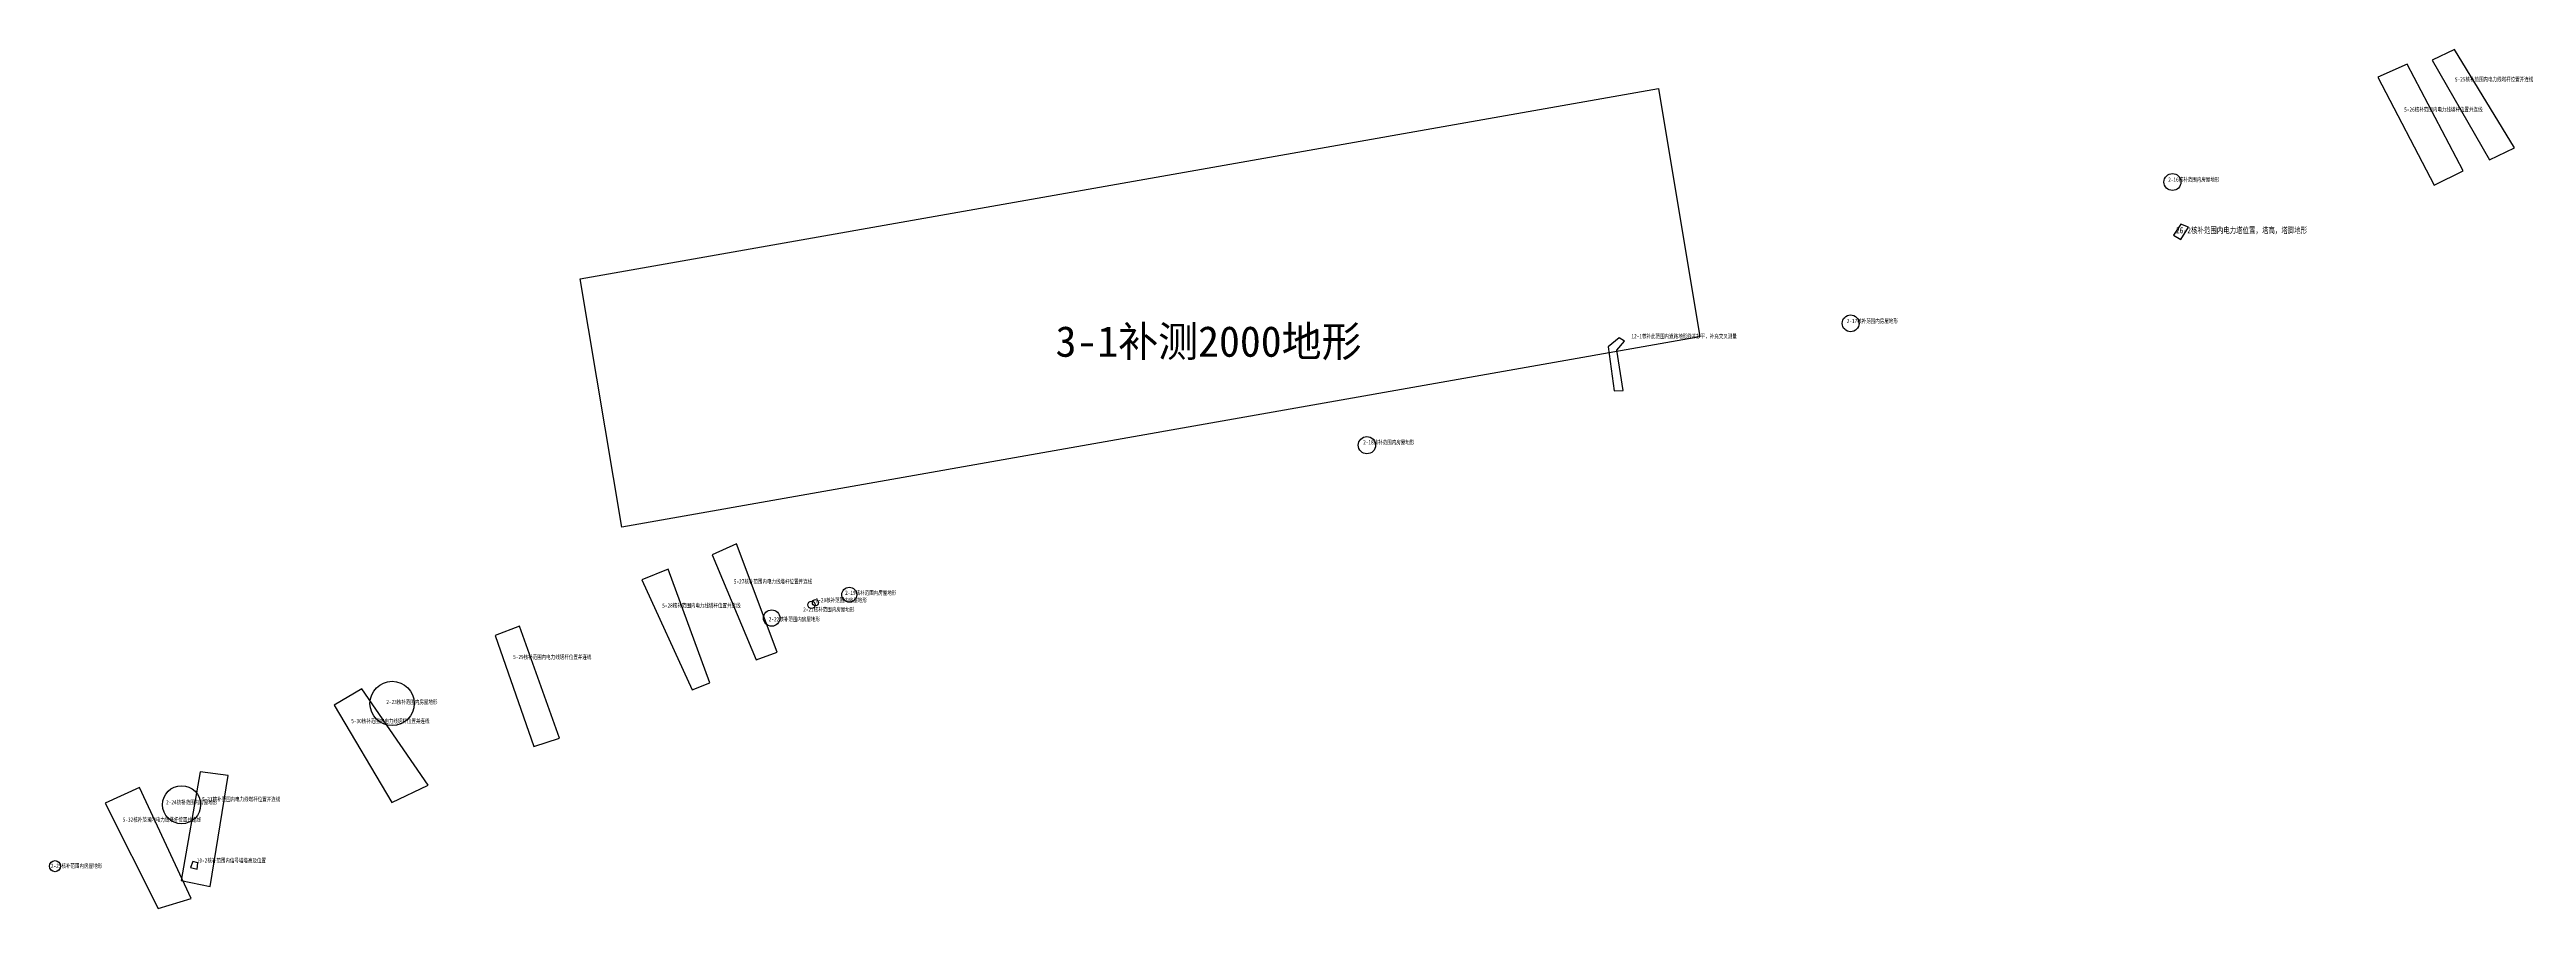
# Model space of a CAD drawing. Header units: metres. Extents: x 495750 to 619444, y 3353134 to 3402720.
# Drawn here: x 600466 to 604498, y 3394166 to 3395565 of the extents above; entities that cross this region are included whole.
import ezdxf

# ---------------------------------------------------------------- set-up
doc = ezdxf.new("R2010")
doc.units = ezdxf.units.M
for name, color, linetype in [('31米范围', 7, 'Continuous'), ('平面模型', 7, 'Continuous'), ('电力线范围', 7, 'Continuous')]:
    doc.layers.add(name, color=color, linetype=linetype)

msp = doc.modelspace()

# ---------------------------------------------------------------- linework, layer by layer
at = {"color": 6}
msp.add_lwpolyline([(601329.6, 3395191.1), (603084.9, 3395500.9), (603152.3, 3395096.4), (601397, 3394786.6)], close=True, dxfattribs=at)
at = {"layer": '31米范围'}
for centre, radius in [((603921.7, 3395348.8), 13.8), ((603397.8, 3395118.6), 13.7), ((602610.3, 3394920.1), 14), ((601641.3, 3394638.6), 13.4), ((601023.2, 3394499.6), 36), ((600680.5, 3394334.6), 31), ((600474.5, 3394234.5), 9.01)]:
    msp.add_circle(centre, radius, dxfattribs=at)
at = {"layer": '31米范围', "color": 5}
msp.add_circle((601767.5, 3394676.7), 12.2, dxfattribs=at)
at = {"layer": '31米范围', "color": 1}
msp.add_circle((601706.1, 3394660.1), 6.1, dxfattribs=at)
at = {"layer": '31米范围', "color": 3}
msp.add_circle((601712.5, 3394663.8), 5.06, dxfattribs=at)
at = {"layer": '平面模型', "color": 7}
msp.add_lwpolyline([(603935.4, 3395280.3), (603923.4, 3395262.2), (603935.4, 3395255.2), (603948, 3395275.1)], close=True, dxfattribs=at)
at = {"layer": '平面模型', "color": 6}
for points in [[(603003.2, 3395080.1), (603012.7, 3395008.5), (603027.3, 3395009.3), (603017.3, 3395074.9), (603029.4, 3395089.8), (603020.8, 3395095)], [(603003.2, 3395080.1), (603012.7, 3395008.5), (603027.3, 3395009.3), (603017.3, 3395074.9), (603029.4, 3395089.8), (603020.8, 3395095)], [(600698.8, 3394242.3), (600694.9, 3394232.2), (600705.7, 3394229.8), (600707.2, 3394239.9)]]:
    msp.add_lwpolyline(points, close=True, dxfattribs=at)
at = {"layer": '电力线范围'}
for points in [[(604256, 3395519.4), (604347.9, 3395343.5), (604394.8, 3395366.8), (604303.8, 3395540.6), (604256, 3395519.4)], [(604344.7, 3395547), (604437.7, 3395385.1), (604478.8, 3395404.7), (604380.7, 3395564.6), (604344.7, 3395547)], [(601544.3, 3394741.5), (601616, 3394570.6), (601650.4, 3394582.8), (601583.9, 3394759.4), (601544.3, 3394741.5)], [(601429.6, 3394700.6), (601511.5, 3394521.8), (601540.3, 3394532.9), (601472.9, 3394718.1), (601429.6, 3394700.6)], [(601230.6, 3394625.2), (601191.3, 3394610.1), (601254.1, 3394429.2), (601296, 3394443), (601230.6, 3394625.2)], [(600928.7, 3394496.8), (601022.7, 3394338.2), (601081.7, 3394366.3), (600974.1, 3394523.5), (600928.7, 3394496.8)], [(600556.3, 3394337), (600642.4, 3394165.6), (600696.1, 3394181.7), (600612.2, 3394362.8), (600556.3, 3394337)], [(600710.5, 3394388.4), (600680, 3394211.3), (600726.8, 3394201.4), (600756.2, 3394382.3), (600710.5, 3394388.4)]]:
    msp.add_lwpolyline(points, dxfattribs=at)

# ---------------------------------------------------------------- texts
at = {"width": 0.75}
for s, height, p in [('5-25核补范围内电力线塔杆位置并连线', 7, (604381.7, 3395512.6)), ('5-26核补范围内电力线塔杆位置并连线', 7, (604299.1, 3395463.4)), ('2-16核补范围内房屋地形', 7, (603914.8, 3395349.3)), ('26-2核补范围内电力塔位置，塔高，塔脚地形', 10, (603927.4, 3395265.2)), ('2-17核补范围内房屋地形', 7, (603391.4, 3395119)), ('2-18核补范围内房屋地形', 7, (602604.2, 3394921.4)), ('5-27核补范围内电力线塔杆位置并连线', 7, (601579.6, 3394694.7)), ('5-28核补范围内电力线塔杆位置并连线', 7, (601463.1, 3394655.5)), ('2-22核补范围内房屋地形', 7, (601636.5, 3394633.3)), ('5-29核补范围内电力线塔杆位置并连线', 7, (601220.3, 3394571.7)), ('2-23核补范围内房屋地形', 7, (601013.8, 3394498.5)), ('5-30核补范围内电力线塔杆位置并连线', 7, (600956.7, 3394467.4)), ('2-24核补范围内房屋地形', 7, (600655.3, 3394335.1)), ('5-31核补范围内电力线塔杆位置并连线', 7, (600713.8, 3394340.1)), ('5-32核补范围内电力线塔杆位置并连线', 7, (600584.7, 3394306.8)), ('2-25核补范围内房屋地形', 7, (600467.8, 3394231.6))]:
    msp.add_text(s, height=height, dxfattribs=at).set_placement(p)
msp.add_text('3-1补测2000地形', height=50).set_placement((602103.4, 3395064.2))
at = {"color": 5, "width": 0.75}
msp.add_text('2-19核补范围内房屋地形', height=7, dxfattribs=at).set_placement((601760.8, 3394676.3))
at = {"color": 1, "width": 0.75}
msp.add_text('2-21核补范围内房屋地形', height=7, dxfattribs=at).set_placement((601692.5, 3394649))
at = {"color": 3, "width": 0.75}
msp.add_text('2-20核补范围内房屋地形', height=7, dxfattribs=at).set_placement((601712.8, 3394664.3))
at = {"layer": '平面模型', "color": 6, "width": 0.75}
for s, p in [('12-1核补此范围内道路地形线并抄平，补充交叉测量', (603041, 3395094.2)), ('10-2核补范围内信号塔塔高及位置', (600705.3, 3394240.3))]:
    msp.add_text(s, height=7, dxfattribs=at).set_placement(p)

doc.saveas('drawing.dxf')
